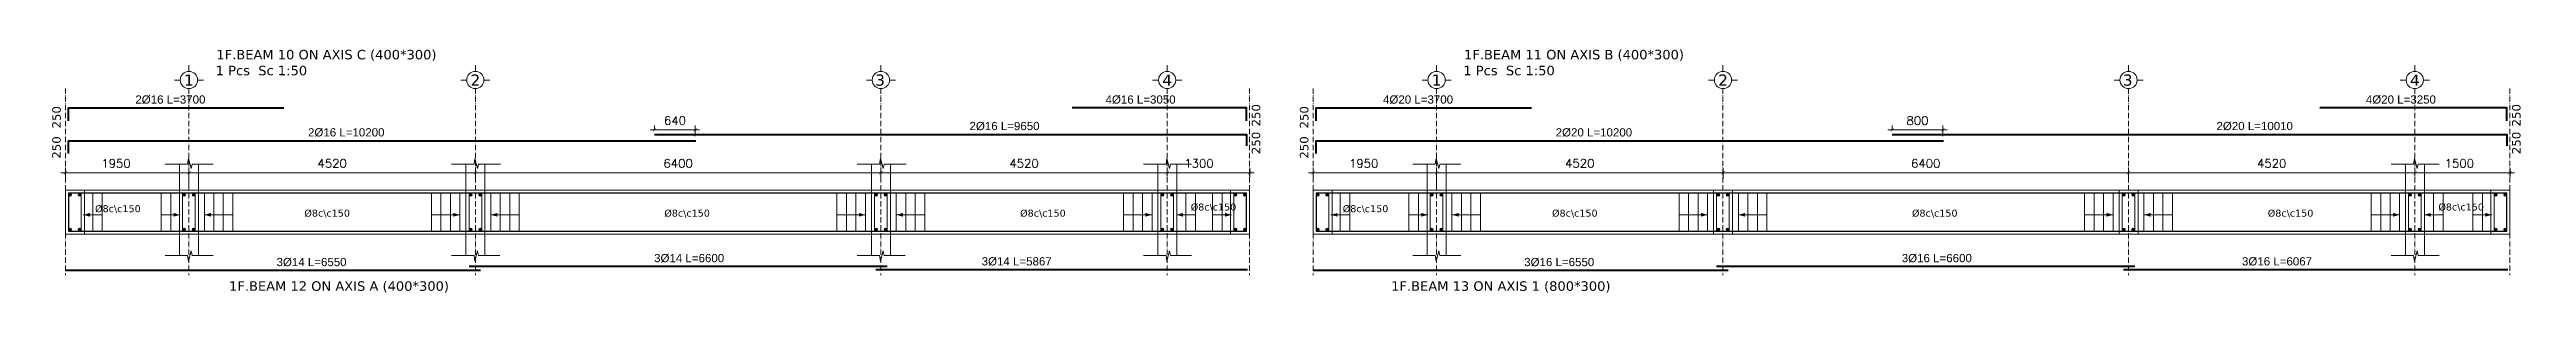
# Model space of a CAD drawing. Header units: inches. Extents: x -17020 to 43805, y -10194 to 123061.
# Drawn here: x 14624 to 18533, y 113515 to 113899 of the extents above; entities that cross this region are included whole.
import ezdxf

# ---------------------------------------------------------------- set-up
doc = ezdxf.new("R2010")
doc.units = ezdxf.units.IN
doc.header["$LTSCALE"] = 0.7
doc.header["$MEASUREMENT"] = 0
doc.linetypes.add('ACAD_ISO10W100', pattern=[18, 12, -3, 0, -3])
doc.layers.get('0').update_dxf_attribs({"lineweight": 13})
doc.layers.get('Defpoints').update_dxf_attribs({"lineweight": 5})
for name, color, linetype, lineweight in [('axis', 254, 'ACAD_ISO10W100', 9), ('BEAM FRAME', 5, 'Continuous', 18), ('COLUMN', 4, 'Continuous', 20), ('elevline', 30, 'Continuous', 20), ('FRAME 070', 5, 'Continuous', 60), ('hatch', 9, 'Continuous', 9), ('renforcment', 141, 'Continuous', 40), ('tex', 3, 'Continuous', 25), ('TEXT', 3, 'Continuous', 25), ('top rein. extension', 50, 'Continuous', 20), ('top renforcment', 7, 'Continuous', 40)]:
    doc.layers.add(name, color=color, linetype=linetype, lineweight=lineweight)
doc.styles.add('100', font='romans.shx', dxfattribs={"height": 13.5})
doc.styles.add('romanc', font='verdana.ttf', dxfattribs={"height": 250})
doc.styles.get("Standard").update_dxf_attribs({"font": 'arial.ttf', "height": 13})
doc.dimstyles.new('100', dxfattribs={"dimtxt": 13.5, "dimasz": 5, "dimexe": 7, "dimexo": 7, "dimgap": 8, "dimtad": 1, "dimdec": 0, "dimlfac": 10, "dimzin": 4, "dimdsep": 46, "dimtxsty": '100', "dimblk": 'ARCHTICK', "dimcen": 0.09, "dimdle": 7, "dimclrd": 1, "dimclre": 8, "dimclrt": 2, "dimadec": 0, "dimazin": 1, "dimtfac": 1, "dimtdec": 0, "dimtix": 1, "dimtofl": 0, "dimtmove": 0, "dimatfit": 3, "dimldrblk": 'ARCHTICK', "dimfxl": 0.18, "dimtolj": 1, "dimtzin": 0, "dimlwd": -1, "dimlwe": -1, "dimarcsym": 0})
doc.dimstyles.get("Standard").update_dxf_attribs({"dimtxt": 13, "dimasz": 5, "dimexe": 0.18, "dimexo": 0.0625, "dimgap": 6, "dimtad": 1, "dimdec": 0, "dimlfac": 10, "dimzin": 0, "dimdsep": 46, "dimtxsty": 'Standard', "dimblk": 'ARCHTICK', "dimcen": 0.09, "dimse1": 1, "dimse2": 1, "dimclrd": 1, "dimclre": 7, "dimclrt": 3, "dimadec": 0, "dimazin": 0, "dimtfac": 1, "dimtdec": 0, "dimtix": 1, "dimtofl": 0, "dimtmove": 0, "dimatfit": 3, "dimldrblk": 'ARCHTICK', "dimfxl": 1, "dimtolj": 1, "dimtzin": 0, "dimarcsym": 0})

msp = doc.modelspace()

# ---------------------------------------------------------------- texts
at = {"layer": 'tex', "style": 'romanc'}
for p in [(14695.64, 113641.84, -33436.19), (15025.91, 113634.77, -33436.19), (15593.95, 113634.77, -33436.19), (16155.48, 113634.77, -33436.19), (16424.66, 113644.49, -33436.19), (16664.64, 113641.84, -33436.19), (16994.91, 113634.77, -33436.19), (17562.95, 113634.77, -33436.19), (18124.48, 113634.77, -33436.19), (18393.66, 113644.49, -33436.19)]:
    msp.add_text('%%C8c\\c150', height=11, dxfattribs=at).set_placement(p)
at = {"layer": 'TEXT', "style": 'romanc'}
for s, height, p in [('1 Pcs  Sc 1:50 ', 15, (14885.99, 113858.17)), ('1F.BEAM 10 ON AXIS C (400*300)', 15, (14887.01, 113883.27)), ('1 Pcs  Sc 1:50 ', 15, (16854.99, 113858.17)), ('1F.BEAM 11 ON AXIS B (400*300)', 15, (16856.01, 113883.27)), ('1', 17.6, (14836.16, 113841.73)), ('2', 17.6, (15288.16, 113841.73)), ('3', 17.6, (15926.82, 113841.73)), ('4', 17.6, (16379.96, 113841.73)), ('1', 17.6, (16805.16, 113841.73)), ('2', 17.6, (17257.16, 113841.73)), ('3', 17.6, (17895.82, 113841.73)), ('4', 17.6, (18348.96, 113841.73)), ('1F.BEAM 12 ON AXIS A (400*300)', 15, (14907.01, 113517.59)), ('1F.BEAM 13 ON AXIS 1 (800*300)', 15, (16741.09, 113517.59))]:
    msp.add_text(s, height=height, dxfattribs=at).set_placement(p)
for p in [(14641.48, 113774.05, -72739.24), (16534.44, 113777.29, -73175.05), (16610.48, 113774.05, -72739.24), (18523.44, 113777.29, -73175.05), (14641.48, 113726.36, -72739.24), (16534.44, 113733.54, -73175.05), (16610.48, 113726.36, -72739.24), (18523.44, 113733.54, -73175.05)]:
    msp.add_text('250', height=13.5, rotation=90, dxfattribs=at).set_placement(p)

# ---------------------------------------------------------------- blocks, each defined once
blk = doc.blocks.new('*D527')
at = {"layer": 'Defpoints', "color": 0, "transparency": 16777216}
for p in [(14623.8, 113754.7, -218.4), (14623.8, 113754.7), (15643.7, 113754.7, -167.8)]:
    blk.add_point(p, dxfattribs=at)
at = {"layer": 'TEXT', "color": 3, "transparency": 16777216, "insert": (15092, 113767.7), "char_height": 13, "attachment_point": 5}
blk.add_mtext('\\A1;2%%C16 L=10200', dxfattribs=at)
blk = doc.blocks.new('_ArchTick')
at = {"color": 0, "linetype": 'ByBlock', "lineweight": 0, "const_width": 0.15}
blk.add_lwpolyline([(-0.5, -0.5), (0.5, 0.5)], dxfattribs=at)
blk = doc.blocks.new('*D528')
at = {"color": 1, "transparency": 16777216}
blk.add_line((15928.8, 113704.1), (16394.8, 113704.1), dxfattribs=at)
at = {"color": 8, "transparency": 16777216}
for p, q in [((15935.8, 113697.5), (15935.8, 113711.1)), ((16387.8, 113698.1), (16387.8, 113711.1))]:
    blk.add_line(p, q, dxfattribs=at)
at = {"layer": 'Defpoints', "color": 0, "transparency": 16777216}
for p in [(15935.8, 113690.5), (16387.8, 113704.1), (16387.8, 113691.1)]:
    blk.add_point(p, dxfattribs=at)
at = {"color": 1, "transparency": 16777216, "xscale": 5, "yscale": 5, "zscale": 5, "rotation": 180}
blk.add_blockref('_ArchTick', (15935.8, 113704.1), dxfattribs=at)
at = {"color": 1, "transparency": 16777216, "xscale": 5, "yscale": 5, "zscale": 5}
blk.add_blockref('_ArchTick', (16387.8, 113704.1), dxfattribs=at)
at = {"color": 2, "transparency": 16777216, "insert": (16161.8, 113718.9), "char_height": 13.5, "attachment_point": 5, "style": '100'}
blk.add_mtext('\\A1;4520', dxfattribs=at)
blk = doc.blocks.new('*D529')
at = {"layer": 'Defpoints', "color": 0, "transparency": 16777216}
for p in [(15578.7, 113764.7, -157.8), (15578.7, 113764.7), (16543.8, 113764.7, -218.5)]:
    blk.add_point(p, dxfattribs=at)
at = {"layer": 'TEXT', "color": 3, "transparency": 16777216, "insert": (16130.9, 113777.7), "char_height": 13, "attachment_point": 5}
blk.add_mtext('\\A1;2%%C16 L=9650', dxfattribs=at)
blk = doc.blocks.new('*D539')
at = {"color": 1, "transparency": 16777216}
blk.add_line((15649.7, 113771.7), (15571.7, 113771.7), dxfattribs=at)
at = {"color": 8, "transparency": 16777216}
for p, q in [((15578.7, 113771.7), (15578.7, 113778.7)), ((15642.7, 113761.7), (15642.7, 113778.7))]:
    blk.add_line(p, q, dxfattribs=at)
at = {"layer": 'Defpoints', "color": 0, "transparency": 16777216}
for p in [(15578.7, 113771.7), (15578.7, 113764.7), (15642.7, 113754.7)]:
    blk.add_point(p, dxfattribs=at)
at = {"color": 1, "transparency": 16777216, "xscale": 5, "yscale": 5, "zscale": 5, "rotation": 180}
blk.add_blockref('_ArchTick', (15578.7, 113771.7), dxfattribs=at)
at = {"color": 1, "transparency": 16777216, "xscale": 5, "yscale": 5, "zscale": 5}
blk.add_blockref('_ArchTick', (15642.7, 113771.7), dxfattribs=at)
at = {"color": 2, "transparency": 16777216, "insert": (15610.7, 113786.5), "char_height": 13.5, "attachment_point": 5, "style": '100'}
blk.add_mtext('\\A1;640', dxfattribs=at)
blk = doc.blocks.new('*D530')
at = {"color": 1, "transparency": 16777216}
blk.add_line((15942.8, 113704.1), (15288.8, 113704.1), dxfattribs=at)
at = {"color": 8, "transparency": 16777216}
for p, q in [((15295.8, 113695.2), (15295.8, 113711.1)), ((15935.8, 113697.5), (15935.8, 113711.1))]:
    blk.add_line(p, q, dxfattribs=at)
at = {"layer": 'Defpoints', "color": 0, "transparency": 16777216}
for p in [(15295.8, 113704.1), (15295.8, 113688.2), (15935.8, 113690.5)]:
    blk.add_point(p, dxfattribs=at)
at = {"color": 1, "transparency": 16777216, "xscale": 5, "yscale": 5, "zscale": 5, "rotation": 180}
blk.add_blockref('_ArchTick', (15295.8, 113704.1), dxfattribs=at)
at = {"color": 1, "transparency": 16777216, "xscale": 5, "yscale": 5, "zscale": 5}
blk.add_blockref('_ArchTick', (15935.8, 113704.1), dxfattribs=at)
at = {"color": 2, "transparency": 16777216, "insert": (15615.8, 113718.9), "char_height": 13.5, "attachment_point": 5, "style": '100'}
blk.add_mtext('\\A1;6400', dxfattribs=at)
blk = doc.blocks.new('*D531')
at = {"color": 1, "transparency": 16777216}
blk.add_line((14836.8, 113704.1), (15302.8, 113704.1), dxfattribs=at)
at = {"color": 8, "transparency": 16777216}
for p, q in [((14843.8, 113682.9), (14843.8, 113711.1)), ((15295.8, 113695.2), (15295.8, 113711.1))]:
    blk.add_line(p, q, dxfattribs=at)
at = {"layer": 'Defpoints', "color": 0, "transparency": 16777216}
for p in [(14843.8, 113675.9), (15295.8, 113704.1), (15295.8, 113688.2)]:
    blk.add_point(p, dxfattribs=at)
at = {"color": 1, "transparency": 16777216, "xscale": 5, "yscale": 5, "zscale": 5, "rotation": 180}
blk.add_blockref('_ArchTick', (14843.8, 113704.1), dxfattribs=at)
at = {"color": 1, "transparency": 16777216, "xscale": 5, "yscale": 5, "zscale": 5}
blk.add_blockref('_ArchTick', (15295.8, 113704.1), dxfattribs=at)
at = {"color": 2, "transparency": 16777216, "insert": (15069.8, 113718.9), "char_height": 13.5, "attachment_point": 5, "style": '100'}
blk.add_mtext('\\A1;4520', dxfattribs=at)
blk = doc.blocks.new('*D532')
at = {"layer": 'Defpoints', "color": 0, "transparency": 16777216}
for p in [(14623.8, 113806.6, -218.4), (14623.8, 113806.6), (14993.8, 113806.6, -209.5)]:
    blk.add_point(p, dxfattribs=at)
at = {"layer": 'TEXT', "color": 3, "transparency": 16777216, "insert": (14814.5, 113819.6), "char_height": 13, "attachment_point": 5}
blk.add_mtext('\\A1;2%%C16 L=3700', dxfattribs=at)
blk = doc.blocks.new('*D533')
at = {"layer": 'Defpoints', "color": 0, "transparency": 16777216}
for p in [(16237.8, 113806.6, -209.5), (16542.8, 113806.6, -218.4), (16542.8, 113806.6)]:
    blk.add_point(p, dxfattribs=at)
at = {"layer": 'TEXT', "color": 3, "transparency": 16777216, "insert": (16345.6, 113819.6), "char_height": 13, "attachment_point": 5}
blk.add_mtext('\\A1;4%%C16 L=3050', dxfattribs=at)
blk = doc.blocks.new('*D534')
at = {"layer": 'Defpoints', "color": 0, "transparency": 16777216}
for p in [(14648.8, 113549.8, -13652.7), (15303.8, 113549.8, -37100.9), (15303.8, 113549.8)]:
    blk.add_point(p, dxfattribs=at)
at = {"layer": 'TEXT', "color": 3, "transparency": 16777216, "insert": (15037.3, 113562.8), "char_height": 13, "attachment_point": 5}
blk.add_mtext('\\A1;3%%C14 L=6550', dxfattribs=at)
blk = doc.blocks.new('*D535')
at = {"layer": 'Defpoints', "color": 0, "transparency": 16777216}
for p in [(15285.8, 113556, -13652.7), (15945.8, 113556, -37100.9), (15945.8, 113556)]:
    blk.add_point(p, dxfattribs=at)
at = {"layer": 'TEXT', "color": 3, "transparency": 16777216, "insert": (15633.2, 113569), "char_height": 13, "attachment_point": 5}
blk.add_mtext('\\A1;3%%C14 L=6600', dxfattribs=at)
blk = doc.blocks.new('*D536')
at = {"color": 1, "transparency": 16777216}
blk.add_line((16524.8, 113704.1), (16380.8, 113704.1), dxfattribs=at)
at = {"color": 8, "transparency": 16777216}
for p, q in [((16387.8, 113698), (16387.8, 113711.1)), ((16517.8, 113697.8), (16517.8, 113711.1))]:
    blk.add_line(p, q, dxfattribs=at)
at = {"layer": 'Defpoints', "color": 0, "transparency": 16777216}
for p in [(16387.8, 113704.1), (16387.8, 113691), (16517.8, 113690.8)]:
    blk.add_point(p, dxfattribs=at)
at = {"color": 1, "transparency": 16777216, "xscale": 5, "yscale": 5, "zscale": 5, "rotation": 180}
blk.add_blockref('_ArchTick', (16387.8, 113704.1), dxfattribs=at)
at = {"color": 1, "transparency": 16777216, "xscale": 5, "yscale": 5, "zscale": 5}
blk.add_blockref('_ArchTick', (16517.8, 113704.1), dxfattribs=at)
at = {"color": 2, "transparency": 16777216, "insert": (16437.8, 113718.9), "char_height": 13.5, "attachment_point": 5, "style": '100'}
blk.add_mtext('\\A1;1300', dxfattribs=at)
blk = doc.blocks.new('*D537')
at = {"color": 1, "transparency": 16777216}
blk.add_line((14850.8, 113704.1), (14641.8, 113704.1), dxfattribs=at)
at = {"color": 8, "transparency": 16777216}
for p, q in [((14648.8, 113689.8), (14648.8, 113711.1)), ((14843.8, 113682.9), (14843.8, 113711.1))]:
    blk.add_line(p, q, dxfattribs=at)
at = {"layer": 'Defpoints', "color": 0, "transparency": 16777216}
for p in [(14648.8, 113704.1), (14648.8, 113682.8), (14843.8, 113675.9)]:
    blk.add_point(p, dxfattribs=at)
at = {"color": 1, "transparency": 16777216, "xscale": 5, "yscale": 5, "zscale": 5, "rotation": 180}
blk.add_blockref('_ArchTick', (14648.8, 113704.1), dxfattribs=at)
at = {"color": 1, "transparency": 16777216, "xscale": 5, "yscale": 5, "zscale": 5}
blk.add_blockref('_ArchTick', (14843.8, 113704.1), dxfattribs=at)
at = {"color": 2, "transparency": 16777216, "insert": (14728.8, 113718.9), "char_height": 13.5, "attachment_point": 5, "style": '100'}
blk.add_mtext('\\A1;1950', dxfattribs=at)
blk = doc.blocks.new('*D538')
at = {"layer": 'Defpoints', "color": 0, "transparency": 16777216}
for p in [(15927.8, 113550.8, -13652.7), (16514.5, 113550.8, -37100.9), (16514.5, 113550.8)]:
    blk.add_point(p, dxfattribs=at)
at = {"layer": 'TEXT', "color": 3, "transparency": 16777216, "insert": (16150.1, 113563.9), "char_height": 13, "attachment_point": 5}
blk.add_mtext('\\A1;3%%C14 L=5867', dxfattribs=at)
blk = doc.blocks.new('*D564')
at = {"layer": 'Defpoints', "color": 0, "transparency": 16777216}
for p in [(16592.8, 113754.7, -218.4), (16592.8, 113754.7), (17612.7, 113754.7, -167.8)]:
    blk.add_point(p, dxfattribs=at)
at = {"layer": 'TEXT', "color": 3, "transparency": 16777216, "insert": (17061, 113767.7), "char_height": 13, "attachment_point": 5}
blk.add_mtext('\\A1;2%%C20 L=10200', dxfattribs=at)
blk = doc.blocks.new('*D565')
at = {"color": 1, "transparency": 16777216}
blk.add_line((17897.8, 113704.1), (18363.8, 113704.1), dxfattribs=at)
at = {"color": 8, "transparency": 16777216}
for p, q in [((17904.8, 113697.5), (17904.8, 113711.1)), ((18356.8, 113698.1), (18356.8, 113711.1))]:
    blk.add_line(p, q, dxfattribs=at)
at = {"layer": 'Defpoints', "color": 0, "transparency": 16777216}
for p in [(17904.8, 113690.5), (18356.8, 113704.1), (18356.8, 113691.1)]:
    blk.add_point(p, dxfattribs=at)
at = {"color": 1, "transparency": 16777216, "xscale": 5, "yscale": 5, "zscale": 5, "rotation": 180}
blk.add_blockref('_ArchTick', (17904.8, 113704.1), dxfattribs=at)
at = {"color": 1, "transparency": 16777216, "xscale": 5, "yscale": 5, "zscale": 5}
blk.add_blockref('_ArchTick', (18356.8, 113704.1), dxfattribs=at)
at = {"color": 2, "transparency": 16777216, "insert": (18130.8, 113718.9), "char_height": 13.5, "attachment_point": 5, "style": '100'}
blk.add_mtext('\\A1;4520', dxfattribs=at)
blk = doc.blocks.new('*D566')
at = {"layer": 'Defpoints', "color": 0, "transparency": 16777216}
for p in [(17531.7, 113764.7, -157.8), (17531.7, 113764.7), (18532.8, 113764.7, -218.5)]:
    blk.add_point(p, dxfattribs=at)
at = {"layer": 'TEXT', "color": 3, "transparency": 16777216, "insert": (18103.9, 113777.7), "char_height": 13, "attachment_point": 5}
blk.add_mtext('\\A1;2%%C20 L=10010', dxfattribs=at)
blk = doc.blocks.new('*D576')
at = {"color": 1, "transparency": 16777216}
blk.add_line((17618.7, 113771.7), (17524.7, 113771.7), dxfattribs=at)
at = {"color": 8, "transparency": 16777216}
for p, q in [((17531.7, 113771.7), (17531.7, 113778.7)), ((17611.7, 113761.7), (17611.7, 113778.7))]:
    blk.add_line(p, q, dxfattribs=at)
at = {"layer": 'Defpoints', "color": 0, "transparency": 16777216}
for p in [(17531.7, 113771.7), (17531.7, 113764.7), (17611.7, 113754.7)]:
    blk.add_point(p, dxfattribs=at)
at = {"color": 1, "transparency": 16777216, "xscale": 5, "yscale": 5, "zscale": 5, "rotation": 180}
blk.add_blockref('_ArchTick', (17531.7, 113771.7), dxfattribs=at)
at = {"color": 1, "transparency": 16777216, "xscale": 5, "yscale": 5, "zscale": 5}
blk.add_blockref('_ArchTick', (17611.7, 113771.7), dxfattribs=at)
at = {"color": 2, "transparency": 16777216, "insert": (17571.7, 113786.5), "char_height": 13.5, "attachment_point": 5, "style": '100'}
blk.add_mtext('\\A1;800', dxfattribs=at)
blk = doc.blocks.new('*D567')
at = {"color": 1, "transparency": 16777216}
blk.add_line((17911.8, 113704.1), (17257.8, 113704.1), dxfattribs=at)
at = {"color": 8, "transparency": 16777216}
for p, q in [((17264.8, 113695.2), (17264.8, 113711.1)), ((17904.8, 113697.5), (17904.8, 113711.1))]:
    blk.add_line(p, q, dxfattribs=at)
at = {"layer": 'Defpoints', "color": 0, "transparency": 16777216}
for p in [(17264.8, 113704.1), (17264.8, 113688.2), (17904.8, 113690.5)]:
    blk.add_point(p, dxfattribs=at)
at = {"color": 1, "transparency": 16777216, "xscale": 5, "yscale": 5, "zscale": 5, "rotation": 180}
blk.add_blockref('_ArchTick', (17264.8, 113704.1), dxfattribs=at)
at = {"color": 1, "transparency": 16777216, "xscale": 5, "yscale": 5, "zscale": 5}
blk.add_blockref('_ArchTick', (17904.8, 113704.1), dxfattribs=at)
at = {"color": 2, "transparency": 16777216, "insert": (17584.8, 113718.9), "char_height": 13.5, "attachment_point": 5, "style": '100'}
blk.add_mtext('\\A1;6400', dxfattribs=at)
blk = doc.blocks.new('*D568')
at = {"color": 1, "transparency": 16777216}
blk.add_line((16805.8, 113704.1), (17271.8, 113704.1), dxfattribs=at)
at = {"color": 8, "transparency": 16777216}
for p, q in [((16812.8, 113682.9), (16812.8, 113711.1)), ((17264.8, 113695.2), (17264.8, 113711.1))]:
    blk.add_line(p, q, dxfattribs=at)
at = {"layer": 'Defpoints', "color": 0, "transparency": 16777216}
for p in [(16812.8, 113675.9), (17264.8, 113704.1), (17264.8, 113688.2)]:
    blk.add_point(p, dxfattribs=at)
at = {"color": 1, "transparency": 16777216, "xscale": 5, "yscale": 5, "zscale": 5, "rotation": 180}
blk.add_blockref('_ArchTick', (16812.8, 113704.1), dxfattribs=at)
at = {"color": 1, "transparency": 16777216, "xscale": 5, "yscale": 5, "zscale": 5}
blk.add_blockref('_ArchTick', (17264.8, 113704.1), dxfattribs=at)
at = {"color": 2, "transparency": 16777216, "insert": (17038.8, 113718.9), "char_height": 13.5, "attachment_point": 5, "style": '100'}
blk.add_mtext('\\A1;4520', dxfattribs=at)
blk = doc.blocks.new('*D569')
at = {"layer": 'Defpoints', "color": 0, "transparency": 16777216}
for p in [(16592.8, 113806.6, -218.4), (16592.8, 113806.6), (16962.8, 113806.6, -209.5)]:
    blk.add_point(p, dxfattribs=at)
at = {"layer": 'TEXT', "color": 3, "transparency": 16777216, "insert": (16783.5, 113819.6), "char_height": 13, "attachment_point": 5}
blk.add_mtext('\\A1;4%%C20 L=3700', dxfattribs=at)
blk = doc.blocks.new('*D570')
at = {"layer": 'Defpoints', "color": 0, "transparency": 16777216}
for p in [(18206.8, 113806.6, -209.5), (18531.8, 113806.6, -218.4), (18531.8, 113806.6)]:
    blk.add_point(p, dxfattribs=at)
at = {"layer": 'TEXT', "color": 3, "transparency": 16777216, "insert": (18334.6, 113819.6), "char_height": 13, "attachment_point": 5}
blk.add_mtext('\\A1;4%%C20 L=3250', dxfattribs=at)
blk = doc.blocks.new('*D571')
at = {"layer": 'Defpoints', "color": 0, "transparency": 16777216}
for p in [(16617.8, 113549.8, -13652.7), (17272.8, 113549.8, -37100.9), (17272.8, 113549.8)]:
    blk.add_point(p, dxfattribs=at)
at = {"layer": 'TEXT', "color": 3, "transparency": 16777216, "insert": (17006.3, 113562.8), "char_height": 13, "attachment_point": 5}
blk.add_mtext('\\A1;3%%C16 L=6550', dxfattribs=at)
blk = doc.blocks.new('*D572')
at = {"layer": 'Defpoints', "color": 0, "transparency": 16777216}
for p in [(17254.8, 113556, -13652.7), (17914.8, 113556, -37100.9), (17914.8, 113556)]:
    blk.add_point(p, dxfattribs=at)
at = {"layer": 'TEXT', "color": 3, "transparency": 16777216, "insert": (17602.2, 113569), "char_height": 13, "attachment_point": 5}
blk.add_mtext('\\A1;3%%C16 L=6600', dxfattribs=at)
blk = doc.blocks.new('*D573')
at = {"color": 1, "transparency": 16777216}
blk.add_line((18513.8, 113704.1), (18349.8, 113704.1), dxfattribs=at)
at = {"color": 8, "transparency": 16777216}
for p, q in [((18356.8, 113698), (18356.8, 113711.1)), ((18506.8, 113697.8), (18506.8, 113711.1))]:
    blk.add_line(p, q, dxfattribs=at)
at = {"layer": 'Defpoints', "color": 0, "transparency": 16777216}
for p in [(18356.8, 113704.1), (18356.8, 113691), (18506.8, 113690.8)]:
    blk.add_point(p, dxfattribs=at)
at = {"color": 1, "transparency": 16777216, "xscale": 5, "yscale": 5, "zscale": 5, "rotation": 180}
blk.add_blockref('_ArchTick', (18356.8, 113704.1), dxfattribs=at)
at = {"color": 1, "transparency": 16777216, "xscale": 5, "yscale": 5, "zscale": 5}
blk.add_blockref('_ArchTick', (18506.8, 113704.1), dxfattribs=at)
at = {"color": 2, "transparency": 16777216, "insert": (18426.8, 113718.9), "char_height": 13.5, "attachment_point": 5, "style": '100'}
blk.add_mtext('\\A1;1500', dxfattribs=at)
blk = doc.blocks.new('*D574')
at = {"color": 1, "transparency": 16777216}
blk.add_line((16819.8, 113704.1), (16610.8, 113704.1), dxfattribs=at)
at = {"color": 8, "transparency": 16777216}
for p, q in [((16617.8, 113689.8), (16617.8, 113711.1)), ((16812.8, 113682.9), (16812.8, 113711.1))]:
    blk.add_line(p, q, dxfattribs=at)
at = {"layer": 'Defpoints', "color": 0, "transparency": 16777216}
for p in [(16617.8, 113704.1), (16617.8, 113682.8), (16812.8, 113675.9)]:
    blk.add_point(p, dxfattribs=at)
at = {"color": 1, "transparency": 16777216, "xscale": 5, "yscale": 5, "zscale": 5, "rotation": 180}
blk.add_blockref('_ArchTick', (16617.8, 113704.1), dxfattribs=at)
at = {"color": 1, "transparency": 16777216, "xscale": 5, "yscale": 5, "zscale": 5}
blk.add_blockref('_ArchTick', (16812.8, 113704.1), dxfattribs=at)
at = {"color": 2, "transparency": 16777216, "insert": (16697.8, 113718.9), "char_height": 13.5, "attachment_point": 5, "style": '100'}
blk.add_mtext('\\A1;1950', dxfattribs=at)
blk = doc.blocks.new('*D575')
at = {"layer": 'Defpoints', "color": 0, "transparency": 16777216}
for p in [(17896.8, 113550.8, -13652.7), (18503.5, 113550.8, -37100.9), (18503.5, 113550.8)]:
    blk.add_point(p, dxfattribs=at)
at = {"layer": 'TEXT', "color": 3, "transparency": 16777216, "insert": (18139.1, 113563.9), "char_height": 13, "attachment_point": 5}
blk.add_mtext('\\A1;3%%C16 L=6067', dxfattribs=at)

# ---------------------------------------------------------------- dimensions: what is measured, and where the dimension line sits
for base, p1, p2, picture, middle in [((15578.74, 113771.72), (15642.74, 113754.72), (15578.74, 113764.72), '*D539', (15610.74, 113786.47)), ((17531.74, 113771.72), (17611.74, 113754.72), (17531.74, 113764.72), '*D576', (17571.74, 113786.47))]:
    dim = msp.add_linear_dim(base=base, p1=p1, p2=p2, dimstyle='100')
    dim.commit()
    dim.dimension.update_dxf_attribs({"geometry": picture, "text_midpoint": middle})
for base, p1, p2, picture, middle in [((14648.76, 113704.14), (14843.76, 113675.95), (14648.76, 113682.76), '*D537', (14728.76, 113704.14)), ((15295.76, 113704.14), (15935.76, 113690.55), (15295.76, 113688.23), '*D530', (15615.76, 113704.14)), ((16387.76, 113704.14), (16517.76, 113690.82), (16387.76, 113691.03), '*D536', (16437.76, 113704.14)), ((16617.76, 113704.14), (16812.76, 113675.95), (16617.76, 113682.76), '*D574', (16697.76, 113704.14)), ((17264.76, 113704.14), (17904.76, 113690.55), (17264.76, 113688.23), '*D567', (17584.76, 113704.14)), ((18356.76, 113704.14), (18506.76, 113690.82), (18356.76, 113691.03), '*D573', (18426.76, 113704.14))]:
    dim = msp.add_linear_dim(base=base, p1=p1, p2=p2, angle=180, dimstyle='100')
    dim.commit()
    dim.dimension.update_dxf_attribs({"geometry": picture, "text_midpoint": middle, "dimtype": 160})
for base, p1, p2, picture, middle in [((15295.76, 113704.14), (14843.76, 113675.95), (15295.76, 113688.23), '*D531', (15069.76, 113704.14)), ((16387.76, 113704.14), (15935.76, 113690.55), (16387.76, 113691.14), '*D528', (16161.76, 113704.14)), ((17264.76, 113704.14), (16812.76, 113675.95), (17264.76, 113688.23), '*D568', (17038.76, 113704.14)), ((18356.76, 113704.14), (17904.76, 113690.55), (18356.76, 113691.14), '*D565', (18130.76, 113704.14))]:
    dim = msp.add_linear_dim(base=base, p1=p1, p2=p2, dimstyle='100')
    dim.commit()
    dim.dimension.update_dxf_attribs({"geometry": picture, "text_midpoint": middle, "dimtype": 160})
at = {"layer": 'TEXT'}
for base, p1, p2, angle, text, picture, middle in [((14623.76, 113806.63), (14993.76, 113806.63, -209.54), (14623.76, 113806.63, -218.39), 180, '2%%C16 L=<>', '*D532', (14814.47, 113806.63)), ((16542.76, 113806.63), (16237.76, 113806.63, -209.54), (16542.76, 113806.63, -218.39), 0, '4%%C16 L=<>', '*D533', (16345.62, 113806.63)), ((16592.76, 113806.63), (16962.76, 113806.63, -209.54), (16592.76, 113806.63, -218.39), 180, '4%%C20 L=<>', '*D569', (16783.47, 113806.63)), ((18531.76, 113806.63), (18206.76, 113806.63, -209.54), (18531.76, 113806.63, -218.39), 0, '4%%C20 L=<>', '*D570', (18334.62, 113806.63)), ((15578.74, 113764.72), (16543.76, 113764.72, -218.54), (15578.74, 113764.72, -157.78), 180, '2%%C16 L=<>', '*D529', (16130.88, 113764.72)), ((17531.74, 113764.72), (18532.76, 113764.72, -218.54), (17531.74, 113764.72, -157.78), 180, '2%%C20 L=<>', '*D566', (18103.88, 113764.72)), ((14623.76, 113754.72), (15643.74, 113754.72, -167.76), (14623.76, 113754.72, -218.39), 180, '2%%C16 L=<>', '*D527', (15092.02, 113754.72)), ((16592.76, 113754.72), (17612.74, 113754.72, -167.76), (16592.76, 113754.72, -218.39), 180, '2%%C20 L=<>', '*D564', (17061.02, 113754.72)), ((15303.76, 113549.82, 12366.96), (14648.76, 113549.82, -1285.72), (15303.76, 113549.82, -24733.92), 0, '3%%C14 L=<>', '*D534', (15037.34, 113549.82, 12366.96)), ((15945.76, 113555.97, 12366.96), (15285.76, 113555.97, -1285.72), (15945.76, 113555.97, -24733.92), 0, '3%%C14 L=<>', '*D535', (15633.15, 113555.97, 12366.96)), ((16514.46, 113550.85, 12366.96), (15927.76, 113550.85, -1285.72), (16514.46, 113550.85, -24733.92), 0, '3%%C14 L=<>', '*D538', (16150.06, 113550.85, 12366.96)), ((17272.76, 113549.82, 12366.96), (16617.76, 113549.82, -1285.72), (17272.76, 113549.82, -24733.92), 0, '3%%C16 L=<>', '*D571', (17006.34, 113549.82, 12366.96)), ((17914.76, 113555.97, 12366.96), (17254.76, 113555.97, -1285.72), (17914.76, 113555.97, -24733.92), 0, '3%%C16 L=<>', '*D572', (17602.15, 113555.97, 12366.96)), ((18503.46, 113550.85, 12366.96), (17896.76, 113550.85, -1285.72), (18503.46, 113550.85, -24733.92), 0, '3%%C16 L=<>', '*D575', (18139.06, 113550.85, 12366.96))]:
    dim = msp.add_linear_dim(base=base, p1=p1, p2=p2, angle=angle, text=text, dimstyle='Standard', override={"dimsd1": 1, "dimsd2": 1, "dimfxl": 0.1, "dimfxlon": 1}, dxfattribs=at)
    dim.commit()
    dim.dimension.update_dxf_attribs({"geometry": picture, "text_midpoint": middle, "dimtype": 161})

# ---------------------------------------------------------------- hatches: boundary and pattern name
at = {"layer": 'elevline'}
for points in [[(14658.52, 113669.46, 1), (14653.76, 113669.46, 1)], [(14669.01, 113669.46, -1), (14673.76, 113669.46, -1)], [(14838.52, 113669.46, 1), (14833.76, 113669.46, 1)], [(14849.01, 113669.46, -1), (14853.76, 113669.46, -1)], [(15290.52, 113669.46, 1), (15285.76, 113669.46, 1)], [(15301.01, 113669.46, -1), (15305.76, 113669.46, -1)], [(15930.52, 113669.46, 1), (15925.76, 113669.46, 1)], [(15941.01, 113669.46, -1), (15945.76, 113669.46, -1)], [(16382.52, 113669.46, 1), (16377.76, 113669.46, 1)], [(16393.01, 113669.46, -1), (16397.76, 113669.46, -1)], [(16497.52, 113669.46, 1), (16492.76, 113669.46, 1)], [(16508.01, 113669.46, -1), (16512.76, 113669.46, -1)], [(16627.52, 113669.46, 1), (16622.76, 113669.46, 1)], [(16638.01, 113669.46, -1), (16642.76, 113669.46, -1)], [(16807.52, 113669.46, 1), (16802.76, 113669.46, 1)], [(16818.01, 113669.46, -1), (16822.76, 113669.46, -1)], [(17259.52, 113669.46, 1), (17254.76, 113669.46, 1)], [(17270.01, 113669.46, -1), (17274.76, 113669.46, -1)], [(17899.52, 113669.46, 1), (17894.76, 113669.46, 1)], [(17910.01, 113669.46, -1), (17914.76, 113669.46, -1)], [(18351.52, 113669.46, 1), (18346.76, 113669.46, 1)], [(18362.01, 113669.46, -1), (18366.76, 113669.46, -1)], [(18486.52, 113669.46, 1), (18481.76, 113669.46, 1)], [(18497.01, 113669.46, -1), (18501.76, 113669.46, -1)], [(14658.52, 113614.22, -1), (14653.76, 113614.22, -1)], [(14669.01, 113614.22, 1), (14673.76, 113614.22, 1)], [(14838.52, 113614.22, -1), (14833.76, 113614.22, -1)], [(14849.01, 113614.22, 1), (14853.76, 113614.22, 1)], [(15290.52, 113614.22, -1), (15285.76, 113614.22, -1)], [(15301.01, 113614.22, 1), (15305.76, 113614.22, 1)], [(15930.52, 113614.22, -1), (15925.76, 113614.22, -1)], [(15941.01, 113614.22, 1), (15945.76, 113614.22, 1)], [(16382.52, 113614.22, -1), (16377.76, 113614.22, -1)], [(16393.01, 113614.22, 1), (16397.76, 113614.22, 1)], [(16497.52, 113614.22, -1), (16492.76, 113614.22, -1)], [(16508.01, 113614.22, 1), (16512.76, 113614.22, 1)], [(16627.52, 113614.22, -1), (16622.76, 113614.22, -1)], [(16638.01, 113614.22, 1), (16642.76, 113614.22, 1)], [(16807.52, 113614.22, -1), (16802.76, 113614.22, -1)], [(16818.01, 113614.22, 1), (16822.76, 113614.22, 1)], [(17259.52, 113614.22, -1), (17254.76, 113614.22, -1)], [(17270.01, 113614.22, 1), (17274.76, 113614.22, 1)], [(17899.52, 113614.22, -1), (17894.76, 113614.22, -1)], [(17910.01, 113614.22, 1), (17914.76, 113614.22, 1)], [(18351.52, 113614.22, -1), (18346.76, 113614.22, -1)], [(18362.01, 113614.22, 1), (18366.76, 113614.22, 1)], [(18486.52, 113614.22, -1), (18481.76, 113614.22, -1)], [(18497.01, 113614.22, 1), (18501.76, 113614.22, 1)]]:
    msp.add_hatch(color=256, dxfattribs=at).paths.add_polyline_path(points)

# ---------------------------------------------------------------- linework, layer by layer
at = {"layer": 'axis'}
for p, q in [((14648.76, 113837.03), (14648.76, 113542.1)), ((14843.76, 113837.03), (14843.76, 113542.1)), ((15295.76, 113837.03), (15295.76, 113542.1)), ((15295.76, 113837.03), (15295.76, 113542.1)), ((15935.76, 113837.03), (15935.76, 113542.1)), ((16387.76, 113837.03), (16387.76, 113542.1)), ((16517.76, 113837.03), (16517.76, 113542.1)), ((16617.76, 113837.03), (16617.76, 113542.1)), ((16812.76, 113837.03), (16812.76, 113542.1)), ((17264.76, 113837.03), (17264.76, 113542.1)), ((17264.76, 113837.03), (17264.76, 113542.1)), ((17904.76, 113837.03), (17904.76, 113542.1)), ((18356.76, 113837.03), (18356.76, 113542.1)), ((18506.76, 113837.03), (18506.76, 113542.1))]:
    msp.add_line(p, q, dxfattribs=at)
at = {"layer": 'BEAM FRAME', "elevation": 217.91}
for points in [[(14648.76, 113606.84), (16517.76, 113606.84), (16517.76, 113676.84), (14648.76, 113676.84)], [(16617.76, 113606.84), (18506.76, 113606.84), (18506.76, 113676.84), (16617.76, 113676.84)]]:
    msp.add_lwpolyline(points, close=True, dxfattribs=at)
at = {"layer": 'COLUMN', "lineweight": 20}
for p, q in [((14828.76, 113717.77, 217.91), (14828.76, 113676.84, 217.91)), ((14858.76, 113717.77, 217.91), (14858.76, 113676.84, 217.91)), ((15280.76, 113717.77, 217.91), (15280.76, 113676.84, 217.91)), ((15310.76, 113717.77, 217.91), (15310.76, 113676.84, 217.91)), ((15920.76, 113717.77, 217.91), (15920.76, 113676.84, 217.91)), ((15950.76, 113717.77, 217.91), (15950.76, 113676.84, 217.91)), ((16372.76, 113717.77, 217.91), (16372.76, 113676.84, 217.91)), ((16402.76, 113717.77, 217.91), (16402.76, 113676.84, 217.91)), ((16797.76, 113717.77, 217.91), (16797.76, 113676.84, 217.91)), ((16827.76, 113717.77, 217.91), (16827.76, 113676.84, 217.91)), ((18341.76, 113717.77, 217.91), (18341.76, 113676.84, 217.91)), ((18371.76, 113717.77, 217.91), (18371.76, 113676.84, 217.91)), ((14828.76, 113573.42, 217.91), (14828.76, 113606.84, 217.91)), ((14858.76, 113573.42, 217.91), (14858.76, 113606.84, 217.91)), ((15280.76, 113573.42, 217.91), (15280.76, 113606.84, 217.91)), ((15310.76, 113573.42, 217.91), (15310.76, 113606.84, 217.91)), ((15920.76, 113573.42, 217.91), (15920.76, 113606.84, 217.91)), ((15950.76, 113573.42, 217.91), (15950.76, 113606.84, 217.91)), ((16372.76, 113573.42, 217.91), (16372.76, 113606.84, 217.91)), ((16402.76, 113573.42, 217.91), (16402.76, 113606.84, 217.91)), ((16797.76, 113573.42, 217.91), (16797.76, 113606.84, 217.91)), ((16827.76, 113573.42, 217.91), (16827.76, 113606.84, 217.91)), ((18341.76, 113573.42, 217.91), (18341.76, 113606.84, 217.91)), ((18371.76, 113573.42, 217.91), (18371.76, 113606.84, 217.91))]:
    msp.add_line(p, q, dxfattribs=at)
at = {"layer": 'elevline'}
for p, q in [((14691.85, 113611.84), (14691.85, 113671.84)), ((14706.85, 113611.84), (14706.85, 113671.84)), ((14800.11, 113611.84), (14800.11, 113671.84)), ((14815.11, 113611.84), (14815.11, 113671.84)), ((14868.08, 113611.84), (14868.08, 113671.84)), ((14883.03, 113611.84), (14883.03, 113671.84)), ((14898.03, 113611.84), (14898.03, 113671.84)), ((14913.03, 113611.84), (14913.03, 113671.84)), ((15226.49, 113611.84), (15226.49, 113671.84)), ((15241.49, 113611.84), (15241.49, 113671.84)), ((15256.49, 113611.84), (15256.49, 113671.84)), ((15271.45, 113611.84), (15271.45, 113671.84)), ((15320.08, 113611.84), (15320.08, 113671.84)), ((15335.03, 113611.84), (15335.03, 113671.84)), ((15350.03, 113611.84), (15350.03, 113671.84)), ((15365.03, 113611.84), (15365.03, 113671.84)), ((15866.49, 113611.84), (15866.49, 113671.84)), ((15881.49, 113611.84), (15881.49, 113671.84)), ((15896.49, 113611.84), (15896.49, 113671.84)), ((15911.45, 113611.84), (15911.45, 113671.84)), ((15960.08, 113611.84), (15960.08, 113671.84)), ((15975.03, 113611.84), (15975.03, 113671.84)), ((15990.03, 113611.84), (15990.03, 113671.84)), ((16005.03, 113611.84), (16005.03, 113671.84)), ((16318.69, 113611.84), (16318.69, 113671.84)), ((16333.69, 113611.84), (16333.69, 113671.84)), ((16348.69, 113611.84), (16348.69, 113671.84)), ((16363.65, 113611.84), (16363.65, 113671.84)), ((16377.72, 113611.84), (16377.72, 113671.84)), ((16417.26, 113611.84), (16417.26, 113671.84)), ((16432.26, 113611.84), (16432.26, 113671.84)), ((16459.26, 113611.84), (16459.26, 113671.84)), ((16474.26, 113611.84), (16474.26, 113671.84)), ((16492.72, 113611.84), (16492.72, 113671.84)), ((16660.85, 113611.84), (16660.85, 113671.84)), ((16675.85, 113611.84), (16675.85, 113671.84)), ((16769.11, 113611.84), (16769.11, 113671.84)), ((16784.11, 113611.84), (16784.11, 113671.84)), ((16837.08, 113611.84), (16837.08, 113671.84)), ((16852.03, 113611.84), (16852.03, 113671.84)), ((16867.03, 113611.84), (16867.03, 113671.84)), ((16882.03, 113611.84), (16882.03, 113671.84)), ((17195.49, 113611.84), (17195.49, 113671.84)), ((17210.49, 113611.84), (17210.49, 113671.84)), ((17225.49, 113611.84), (17225.49, 113671.84)), ((17240.45, 113611.84), (17240.45, 113671.84)), ((17289.08, 113611.84), (17289.08, 113671.84)), ((17304.03, 113611.84), (17304.03, 113671.84)), ((17319.03, 113611.84), (17319.03, 113671.84)), ((17334.03, 113611.84), (17334.03, 113671.84)), ((17835.49, 113611.84), (17835.49, 113671.84)), ((17850.49, 113611.84), (17850.49, 113671.84)), ((17865.49, 113611.84), (17865.49, 113671.84)), ((17880.45, 113611.84), (17880.45, 113671.84)), ((17929.08, 113611.84), (17929.08, 113671.84)), ((17944.03, 113611.84), (17944.03, 113671.84)), ((17959.03, 113611.84), (17959.03, 113671.84)), ((17974.03, 113611.84), (17974.03, 113671.84)), ((18287.69, 113611.84), (18287.69, 113671.84)), ((18302.69, 113611.84), (18302.69, 113671.84)), ((18317.69, 113611.84), (18317.69, 113671.84)), ((18332.65, 113611.84), (18332.65, 113671.84)), ((18346.72, 113611.84), (18346.72, 113671.84)), ((18386.26, 113611.84), (18386.26, 113671.84)), ((18401.26, 113611.84), (18401.26, 113671.84)), ((18448.26, 113611.84), (18448.26, 113671.84)), ((18463.26, 113611.84), (18463.26, 113671.84)), ((18481.72, 113611.84), (18481.72, 113671.84))]:
    msp.add_line(p, q, dxfattribs=at)
for centre in [(14656.14, 113669.46), (14671.39, 113669.46), (14836.14, 113669.46), (14851.39, 113669.46), (15288.14, 113669.46), (15303.39, 113669.46), (15928.14, 113669.46), (15943.39, 113669.46), (16380.14, 113669.46), (16395.39, 113669.46), (16495.14, 113669.46), (16510.39, 113669.46), (16625.14, 113669.46), (16640.39, 113669.46), (16805.14, 113669.46), (16820.39, 113669.46), (17257.14, 113669.46), (17272.39, 113669.46), (17897.14, 113669.46), (17912.39, 113669.46), (18349.14, 113669.46), (18364.39, 113669.46), (18484.14, 113669.46), (18499.39, 113669.46), (14656.14, 113614.22), (14671.39, 113614.22), (14836.14, 113614.22), (14851.39, 113614.22), (15288.14, 113614.22), (15303.39, 113614.22), (15928.14, 113614.22), (15943.39, 113614.22), (16380.14, 113614.22), (16395.39, 113614.22), (16495.14, 113614.22), (16510.39, 113614.22), (16625.14, 113614.22), (16640.39, 113614.22), (16805.14, 113614.22), (16820.39, 113614.22), (17257.14, 113614.22), (17272.39, 113614.22), (17897.14, 113614.22), (17912.39, 113614.22), (18349.14, 113614.22), (18364.39, 113614.22), (18484.14, 113614.22), (18499.39, 113614.22)]:
    msp.add_circle(centre, 2.38, dxfattribs=at)
at = {"layer": 'FRAME 070', "lineweight": 20}
for p, q in [((14806.37, 113717.77, 217.91), (14841.73, 113717.77, 217.91)), ((14841.73, 113717.77, 217.91), (14843.08, 113726.77, 217.91)), ((14843.08, 113726.77, 217.91), (14847.26, 113710.69, 217.91)), ((14847.26, 113710.69, 217.91), (14848.77, 113717.77, 217.91)), ((14848.77, 113717.77, 217.91), (14882.16, 113717.77, 217.91)), ((15258.37, 113717.77, 217.91), (15293.73, 113717.77, 217.91)), ((15293.73, 113717.77, 217.91), (15295.08, 113726.77, 217.91)), ((15295.08, 113726.77, 217.91), (15299.26, 113710.69, 217.91)), ((15299.26, 113710.69, 217.91), (15300.77, 113717.77, 217.91)), ((15300.29, 113717.77, 217.91), (15335.65, 113717.77, 217.91)), ((15898.37, 113717.77, 217.91), (15933.73, 113717.77, 217.91)), ((15933.73, 113717.77, 217.91), (15935.08, 113726.77, 217.91)), ((15935.08, 113726.77, 217.91), (15939.26, 113710.69, 217.91)), ((15939.26, 113710.69, 217.91), (15940.77, 113717.77, 217.91)), ((15940.29, 113717.77, 217.91), (15975.65, 113717.77, 217.91)), ((16350.37, 113717.77, 217.91), (16385.73, 113717.77, 217.91)), ((16385.73, 113717.77, 217.91), (16387.08, 113726.77, 217.91)), ((16387.08, 113726.77, 217.91), (16391.26, 113710.69, 217.91)), ((16391.26, 113710.69, 217.91), (16392.77, 113717.77, 217.91)), ((16392.77, 113717.77, 217.91), (16426.16, 113717.77, 217.91)), ((16775.37, 113717.77, 217.91), (16810.73, 113717.77, 217.91)), ((16810.73, 113717.77, 217.91), (16812.08, 113726.77, 217.91)), ((16812.08, 113726.77, 217.91), (16816.26, 113710.69, 217.91)), ((16816.26, 113710.69, 217.91), (16817.77, 113717.77, 217.91)), ((16817.77, 113717.77, 217.91), (16851.16, 113717.77, 217.91)), ((18319.37, 113717.77, 217.91), (18354.73, 113717.77, 217.91)), ((18354.73, 113717.77, 217.91), (18356.08, 113726.77, 217.91)), ((18356.08, 113726.77, 217.91), (18360.26, 113710.69, 217.91)), ((18360.26, 113710.69, 217.91), (18361.77, 113717.77, 217.91)), ((18361.77, 113717.77, 217.91), (18395.16, 113717.77, 217.91)), ((14806.37, 113573.42, 217.91), (14841.73, 113573.42, 217.91)), ((14841.73, 113573.42, 217.91), (14843.08, 113564.42, 217.91)), ((14843.08, 113564.42, 217.91), (14847.26, 113580.49, 217.91)), ((14847.26, 113580.49, 217.91), (14848.77, 113573.42, 217.91)), ((14848.77, 113573.42, 217.91), (14882.16, 113573.42, 217.91)), ((15258.37, 113573.42, 217.91), (15293.73, 113573.42, 217.91)), ((15293.73, 113573.42, 217.91), (15295.08, 113564.42, 217.91)), ((15295.08, 113564.42, 217.91), (15299.26, 113580.49, 217.91)), ((15299.26, 113580.49, 217.91), (15300.77, 113573.42, 217.91)), ((15300.77, 113573.42, 217.91), (15334.16, 113573.42, 217.91)), ((15898.37, 113573.42, 217.91), (15933.73, 113573.42, 217.91)), ((15933.73, 113573.42, 217.91), (15935.08, 113564.42, 217.91)), ((15935.08, 113564.42, 217.91), (15939.26, 113580.49, 217.91)), ((15939.26, 113580.49, 217.91), (15940.77, 113573.42, 217.91)), ((15940.77, 113573.42, 217.91), (15974.16, 113573.42, 217.91)), ((16350.37, 113573.42, 217.91), (16385.73, 113573.42, 217.91)), ((16385.73, 113573.42, 217.91), (16387.08, 113564.42, 217.91)), ((16387.08, 113564.42, 217.91), (16391.26, 113580.49, 217.91)), ((16391.26, 113580.49, 217.91), (16392.77, 113573.42, 217.91)), ((16392.77, 113573.42, 217.91), (16426.16, 113573.42, 217.91)), ((16775.37, 113573.42, 217.91), (16810.73, 113573.42, 217.91)), ((16810.73, 113573.42, 217.91), (16812.08, 113564.42, 217.91)), ((16812.08, 113564.42, 217.91), (16816.26, 113580.49, 217.91)), ((16816.26, 113580.49, 217.91), (16817.77, 113573.42, 217.91)), ((16817.77, 113573.42, 217.91), (16851.16, 113573.42, 217.91)), ((18319.37, 113573.42, 217.91), (18354.73, 113573.42, 217.91)), ((18354.73, 113573.42, 217.91), (18356.08, 113564.42, 217.91)), ((18356.08, 113564.42, 217.91), (18360.26, 113580.49, 217.91)), ((18360.26, 113580.49, 217.91), (18361.77, 113573.42, 217.91)), ((18361.77, 113573.42, 217.91), (18395.16, 113573.42, 217.91))]:
    msp.add_line(p, q, dxfattribs=at)
at = {"layer": 'FRAME 070', "lineweight": 15}
for points in [[(14648.76, 113606.84), (14678.76, 113606.84), (14678.76, 113676.84), (14648.76, 113676.84)], [(14828.76, 113606.84), (14858.76, 113606.84), (14858.76, 113676.84), (14828.76, 113676.84)], [(15280.76, 113606.84), (15310.76, 113606.84), (15310.76, 113676.84), (15280.76, 113676.84)], [(15920.76, 113606.84), (15950.76, 113606.84), (15950.76, 113676.84), (15920.76, 113676.84)], [(16372.76, 113606.84), (16402.76, 113606.84), (16402.76, 113676.84), (16372.76, 113676.84)], [(16487.76, 113606.84), (16517.76, 113606.84), (16517.76, 113676.84), (16487.76, 113676.84)], [(16617.76, 113606.84), (16647.76, 113606.84), (16647.76, 113676.84), (16617.76, 113676.84)], [(16797.76, 113606.84), (16827.76, 113606.84), (16827.76, 113676.84), (16797.76, 113676.84)], [(17249.76, 113606.84), (17279.76, 113606.84), (17279.76, 113676.84), (17249.76, 113676.84)], [(17889.76, 113606.84), (17919.76, 113606.84), (17919.76, 113676.84), (17889.76, 113676.84)], [(18341.76, 113606.84), (18371.76, 113606.84), (18371.76, 113676.84), (18341.76, 113676.84)], [(18476.76, 113606.84), (18506.76, 113606.84), (18506.76, 113676.84), (18476.76, 113676.84)]]:
    msp.add_lwpolyline(points, close=True, dxfattribs=at)
at = {"layer": 'hatch'}
for p, q in [((14843.76, 113874.01), (14843.76, 113864.27)), ((15295.76, 113874.01), (15295.76, 113864.27)), ((15935.76, 113874.01), (15935.76, 113864.27)), ((16387.56, 113874.01), (16387.56, 113864.27)), ((16812.76, 113874.01), (16812.76, 113864.27)), ((17264.76, 113874.01), (17264.76, 113864.27)), ((17904.76, 113874.01), (17904.76, 113864.27)), ((18356.56, 113874.01), (18356.56, 113864.27)), ((14820.84, 113850.53), (14830.57, 113850.53)), ((14866.69, 113850.53), (14856.95, 113850.53)), ((15272.84, 113850.53), (15282.57, 113850.53)), ((15318.69, 113850.53), (15308.95, 113850.53)), ((15912.84, 113850.53), (15922.57, 113850.53)), ((15958.69, 113850.53), (15948.95, 113850.53)), ((16364.64, 113850.53), (16374.37, 113850.53)), ((16410.49, 113850.53), (16400.75, 113850.53)), ((16789.84, 113850.53), (16799.57, 113850.53)), ((16835.69, 113850.53), (16825.95, 113850.53)), ((17241.84, 113850.53), (17251.57, 113850.53)), ((17287.69, 113850.53), (17277.95, 113850.53)), ((17881.84, 113850.53), (17891.57, 113850.53)), ((17927.69, 113850.53), (17917.95, 113850.53)), ((18333.64, 113850.53), (18343.37, 113850.53)), ((18379.49, 113850.53), (18369.75, 113850.53))]:
    msp.add_line(p, q, dxfattribs=at)
for centre in [(14843.76, 113850.65), (15295.76, 113850.65), (15935.76, 113850.65), (16387.56, 113850.65), (16812.76, 113850.65), (17264.76, 113850.65), (17904.76, 113850.65), (18356.56, 113850.65)]:
    msp.add_circle(centre, 13.62, dxfattribs=at)
at = {"layer": 'renforcment', "lineweight": -2, "elevation": 217.91}
for points in [[(14653.76, 113611.84), (16512.76, 113611.84), (16512.76, 113671.84), (14653.76, 113671.84)], [(16622.76, 113611.84), (18501.76, 113611.84), (18501.76, 113671.84), (16622.76, 113671.84)]]:
    msp.add_lwpolyline(points, close=True, dxfattribs=at)
at = {"layer": 'top rein. extension'}
for p, q in [((14676.89, 113637.68), (14706.85, 113637.68)), ((14830.07, 113637.68), (14800.11, 113637.68)), ((14868.08, 113637.68), (14913.03, 113637.68)), ((15271.45, 113637.68), (15226.49, 113637.68)), ((15320.08, 113637.68), (15365.03, 113637.68)), ((15911.45, 113637.68), (15866.49, 113637.68)), ((15960.08, 113637.68), (16005.03, 113637.68)), ((16363.65, 113637.68), (16318.69, 113637.68)), ((16402.3, 113637.68), (16432.26, 113637.68)), ((16489.22, 113637.68), (16459.26, 113637.68)), ((16645.89, 113637.68), (16675.85, 113637.68)), ((16799.07, 113637.68), (16769.11, 113637.68)), ((16837.08, 113637.68), (16882.03, 113637.68)), ((17240.45, 113637.68), (17195.49, 113637.68)), ((17289.08, 113637.68), (17334.03, 113637.68)), ((17880.45, 113637.68), (17835.49, 113637.68)), ((17929.08, 113637.68), (17974.03, 113637.68)), ((18332.65, 113637.68), (18287.69, 113637.68)), ((18371.3, 113637.68), (18401.26, 113637.68)), ((18478.22, 113637.68), (18448.26, 113637.68))]:
    msp.add_line(p, q, dxfattribs=at)
for points in [[(14687.37, 113640.68), (14677.24, 113637.68), (14687.37, 113634.68)], [(14819.59, 113640.68), (14829.72, 113637.68), (14819.59, 113634.68)], [(14878.55, 113640.68), (14868.42, 113637.68), (14878.55, 113634.68)], [(15260.98, 113640.68), (15271.1, 113637.68), (15260.98, 113634.68)], [(15330.55, 113640.68), (15320.42, 113637.68), (15330.55, 113634.68)], [(15900.98, 113640.68), (15911.1, 113637.68), (15900.98, 113634.68)], [(15970.55, 113640.68), (15960.42, 113637.68), (15970.55, 113634.68)], [(16353.18, 113640.68), (16363.3, 113637.68), (16353.18, 113634.68)], [(16412.77, 113640.68), (16402.65, 113637.68), (16412.77, 113634.68)], [(16478.75, 113640.68), (16488.87, 113637.68), (16478.75, 113634.68)], [(16656.37, 113640.68), (16646.24, 113637.68), (16656.37, 113634.68)], [(16788.59, 113640.68), (16798.72, 113637.68), (16788.59, 113634.68)], [(16847.55, 113640.68), (16837.42, 113637.68), (16847.55, 113634.68)], [(17229.98, 113640.68), (17240.1, 113637.68), (17229.98, 113634.68)], [(17299.55, 113640.68), (17289.42, 113637.68), (17299.55, 113634.68)], [(17869.98, 113640.68), (17880.1, 113637.68), (17869.98, 113634.68)], [(17939.55, 113640.68), (17929.42, 113637.68), (17939.55, 113634.68)], [(18322.18, 113640.68), (18332.3, 113637.68), (18322.18, 113634.68)], [(18381.77, 113640.68), (18371.65, 113637.68), (18381.77, 113634.68)], [(18467.75, 113640.68), (18477.87, 113637.68), (18467.75, 113634.68)]]:
    msp.add_solid(points, dxfattribs=at)
at = {"layer": 'top renforcment'}
for p, q in [((15303.76, 113549.82), (14648.76, 113549.82)), ((15945.76, 113555.97), (15285.76, 113555.97)), ((16514.46, 113550.85), (15927.76, 113550.85)), ((17272.76, 113549.82), (16617.76, 113549.82)), ((17914.76, 113555.97), (17254.76, 113555.97)), ((18503.46, 113550.85), (17896.76, 113550.85))]:
    msp.add_line(p, q, dxfattribs=at)
for points in [[(14653.76, 113786.35), (14653.76, 113806.63), (14993.76, 113806.63)], [(16512.76, 113786.35), (16512.76, 113806.63), (16237.76, 113806.63)], [(16622.76, 113786.35), (16622.76, 113806.63), (16962.76, 113806.63)], [(18501.76, 113786.35), (18501.76, 113806.63), (18206.76, 113806.63)], [(14653.76, 113734.44), (14653.76, 113754.72), (15643.74, 113754.72)], [(15578.74, 113764.72), (16512.76, 113764.72), (16512.76, 113746.83)], [(16622.76, 113734.44), (16622.76, 113754.72), (17612.74, 113754.72)], [(17531.74, 113764.72), (18501.76, 113764.72), (18501.76, 113746.83)]]:
    msp.add_lwpolyline(points, dxfattribs=at)
at = {"layer": 'top renforcment', "lineweight": 15}
for points in [[(14653.76, 113611.84), (14673.76, 113611.84), (14673.76, 113671.84), (14653.76, 113671.84)], [(14833.76, 113611.84), (14853.76, 113611.84), (14853.76, 113671.84), (14833.76, 113671.84)], [(15285.76, 113611.84), (15305.76, 113611.84), (15305.76, 113671.84), (15285.76, 113671.84)], [(15925.76, 113611.84), (15945.76, 113611.84), (15945.76, 113671.84), (15925.76, 113671.84)], [(16377.76, 113611.84), (16397.76, 113611.84), (16397.76, 113671.84), (16377.76, 113671.84)], [(16492.76, 113611.84), (16512.76, 113611.84), (16512.76, 113671.84), (16492.76, 113671.84)], [(16622.76, 113611.84), (16642.76, 113611.84), (16642.76, 113671.84), (16622.76, 113671.84)], [(16802.76, 113611.84), (16822.76, 113611.84), (16822.76, 113671.84), (16802.76, 113671.84)], [(17254.76, 113611.84), (17274.76, 113611.84), (17274.76, 113671.84), (17254.76, 113671.84)], [(17894.76, 113611.84), (17914.76, 113611.84), (17914.76, 113671.84), (17894.76, 113671.84)], [(18346.76, 113611.84), (18366.76, 113611.84), (18366.76, 113671.84), (18346.76, 113671.84)], [(18481.76, 113611.84), (18501.76, 113611.84), (18501.76, 113671.84), (18481.76, 113671.84)]]:
    msp.add_lwpolyline(points, close=True, dxfattribs=at)

msp.set_redraw_order([(e.dxf.handle, doc.entitydb.next_handle()) for e in msp.query("TEXT MTEXT ATTDEF DIMENSION ARC_DIMENSION")])  # texts and dimensions are drawn at this point

doc.saveas('drawing.dxf')
